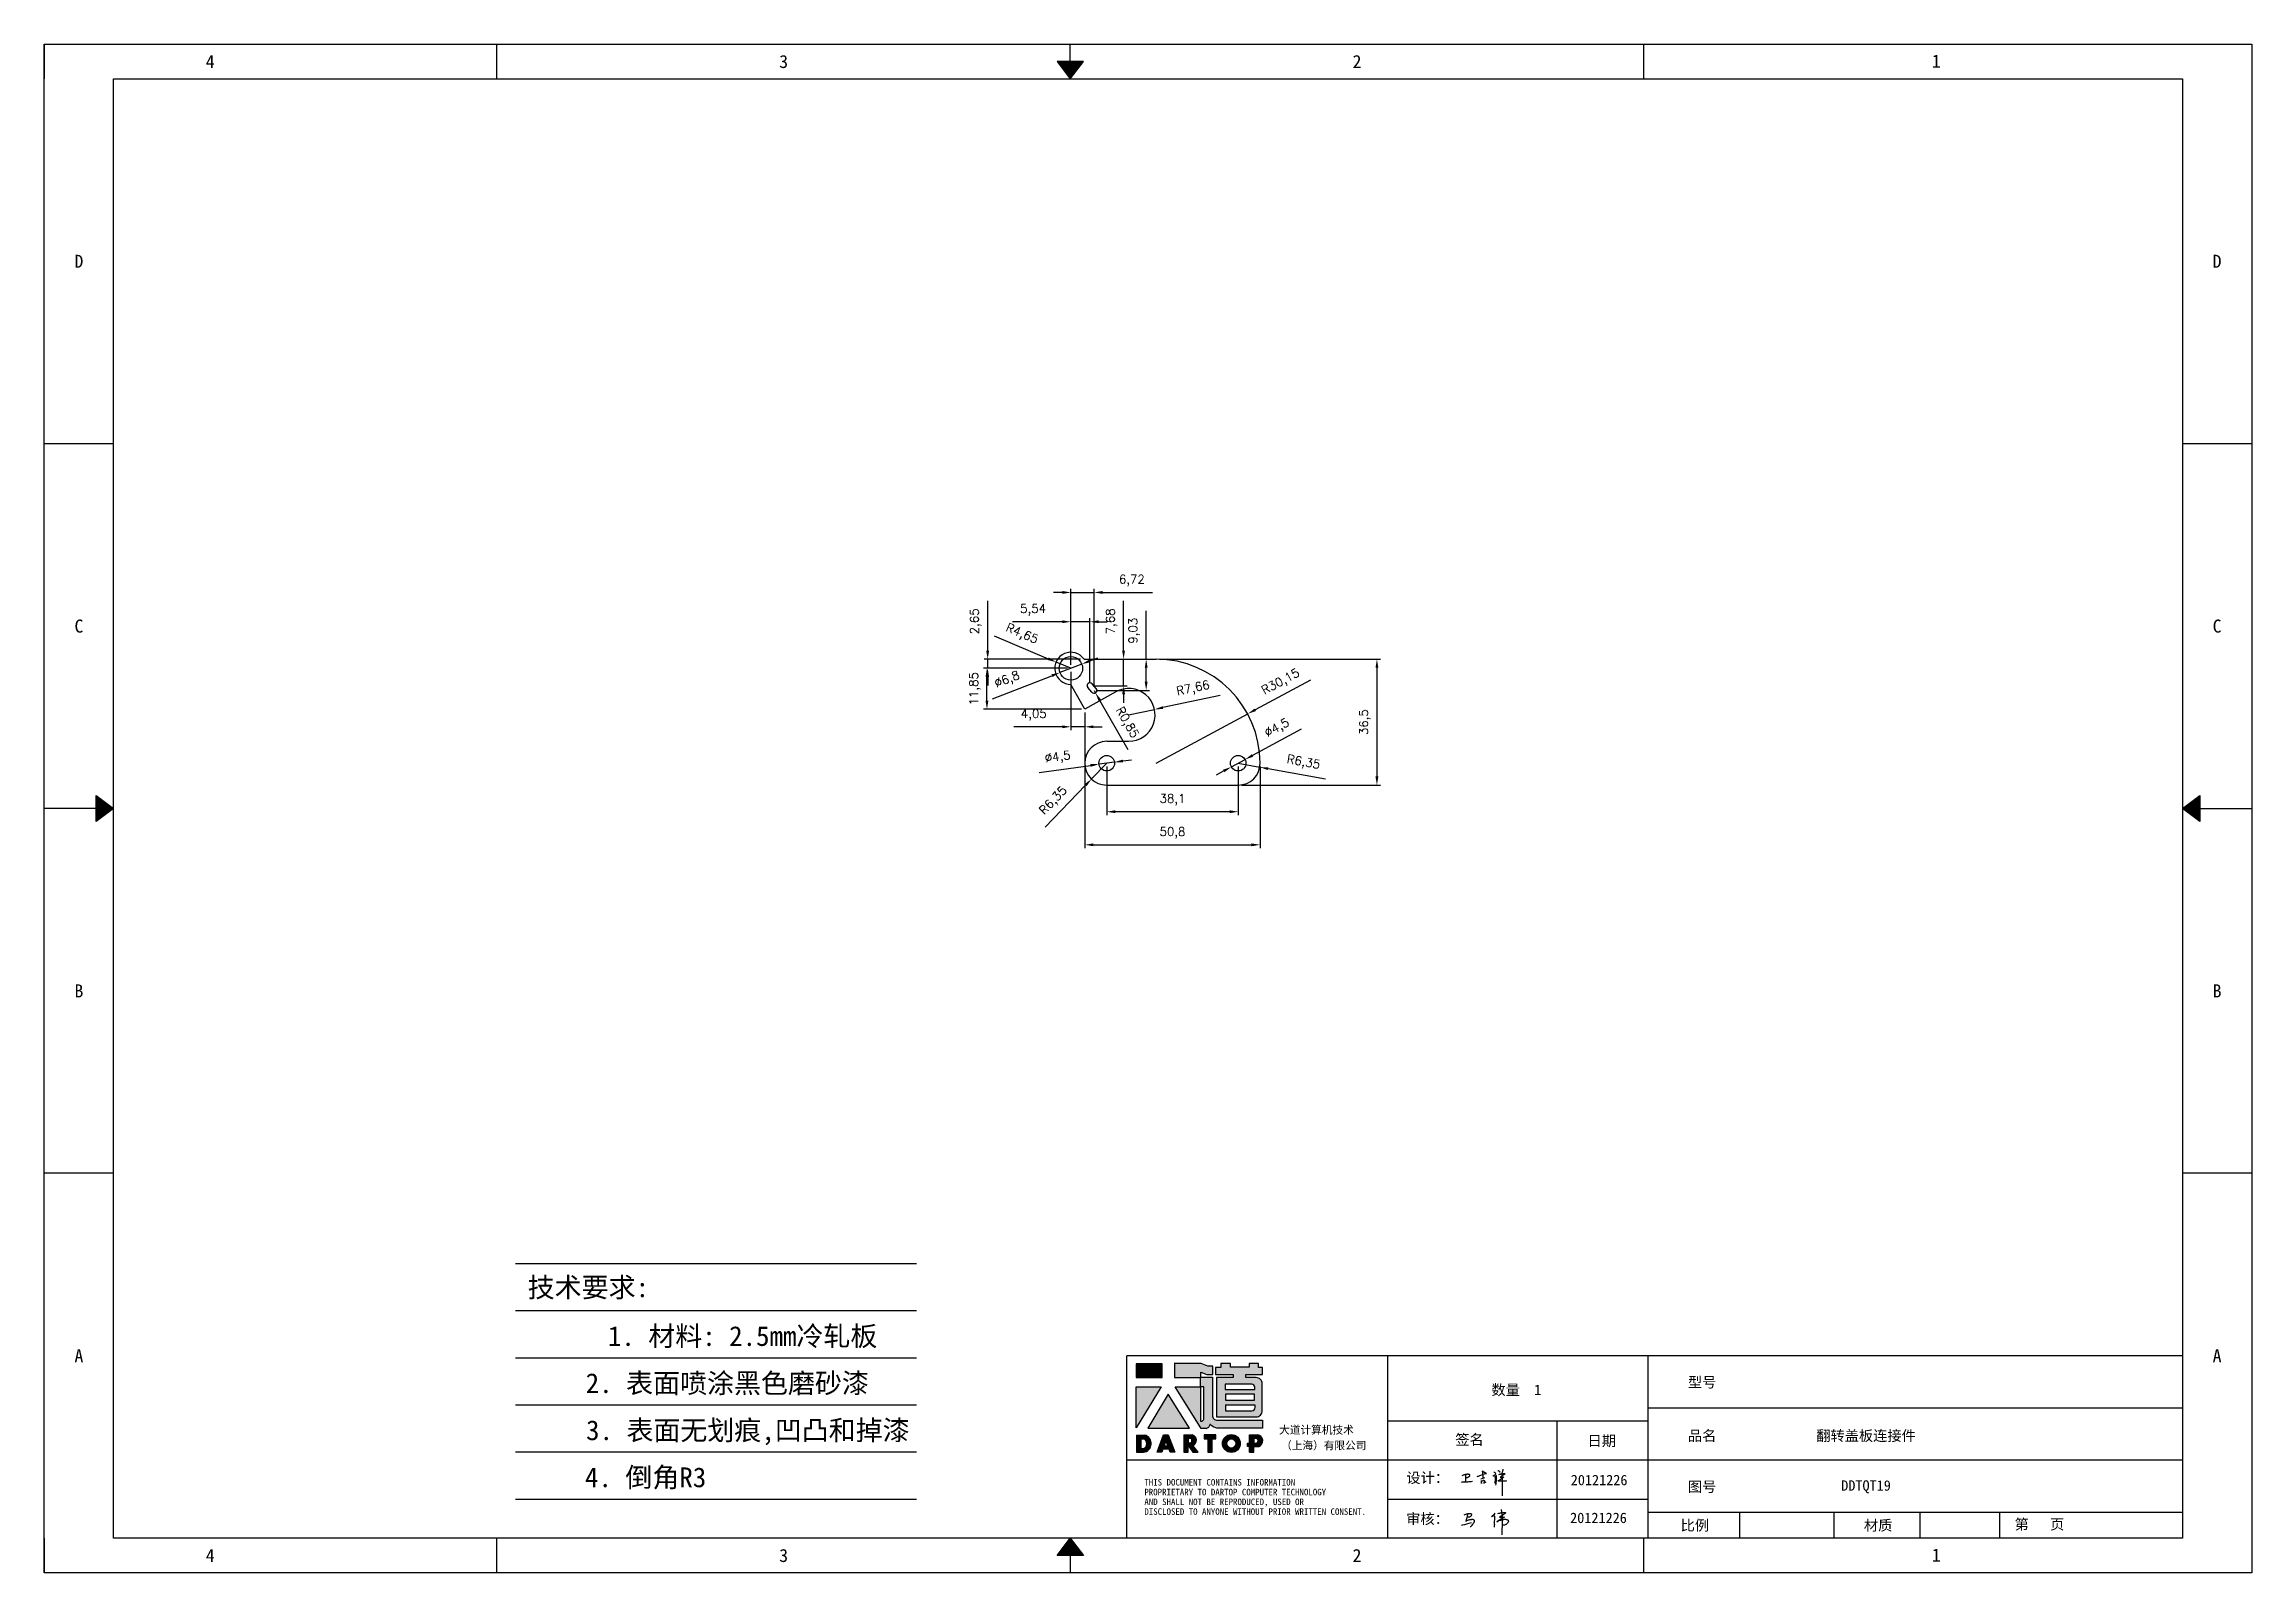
# Model space of a CAD drawing. Header units: millimetres. Extents: x 25928 to 50356, y -44172 to 20163.
# Drawn here: x 27154 to 27794, y -10842 to -10399 of the extents above; entities that cross this region are included whole.
import ezdxf
from ezdxf.enums import TextEntityAlignment as Align

# ---------------------------------------------------------------- set-up
doc = ezdxf.new("R2010")
doc.units = ezdxf.units.MM
doc.linetypes.add('DOT', pattern=[0.25, 0, -0.25])
doc.layers.add('4', color=7, linetype='Continuous')
doc.layers.add('print', color=30, linetype='Continuous')
doc.layers.add('dim', color=2, linetype='Continuous', lineweight=9)
doc.styles.add('Dartop', font='')
doc.styles.add('HZ', font='')
doc.styles.add('hzHT', font='simhei.ttf')
doc.styles.get("Standard").update_dxf_attribs({"font": 'txt', "bigfont": 'gbcbig.shx'})
doc.styles.get('Dartop').set_extended_font_data('FangSong_GB2312')
doc.styles.get('HZ').set_extended_font_data('SimSun')
doc.dimstyles.new('0.5small', dxfattribs={"dimtxt": 2.5, "dimasz": 2.5, "dimexe": 1, "dimexo": 1, "dimgap": 2, "dimtad": 1, "dimtxsty": 'Standard', "dimcen": 2.5, "dimadec": 0, "dimazin": 0, "dimtfac": 1, "dimtmove": 0, "dimatfit": 3, "dimfxl": 0, "dimarcsym": 0})

msp = doc.modelspace()

# ---------------------------------------------------------------- texts
at = {"color": 0}
for s, height, style, p in [('4', 3.777, 'Dartop', (27202.23, -10404.276)), ('3', 3.777, 'Dartop', (27368.418, -10404.276)), ('2', 3.777, 'Dartop', (27534.606, -10404.276)), ('1', 3.777, 'Dartop', (27702.516, -10404.157)), ('D', 3.777, 'Dartop', (27164.167, -10462.19)), ('D', 3.777, 'Dartop', (27783.888, -10462.19)), ('C', 3.777, 'Dartop', (27164.167, -10567.947)), ('C', 3.777, 'Dartop', (27783.888, -10567.947)), ('B', 3.777, 'Dartop', (27164.167, -10673.703)), ('B', 3.777, 'Dartop', (27783.888, -10673.703)), ('A', 3.777, 'Dartop', (27164.167, -10779.459)), ('A', 3.777, 'Dartop', (27783.888, -10779.459)), ('数量  1', 3.0216, 'hzHT', (27580.783, -10789.364)), ('型号', 3.0216, 'hzHT', (27634.636, -10787.145)), ('品名', 3.0216, 'hzHT', (27634.636, -10802.656)), ('翻转盖板连接件', 3.0216, 'hzHT', (27682.144, -10802.656)), ('签名', 3.0216, 'hzHT', (27567.21, -10803.763)), ('日期', 3.0216, 'hzHT', (27605.55, -10804.135)), ('20121226', 3.0216, 'hzHT', (27604.775, -10815.495)), ('图号', 3.0216, 'hzHT', (27634.636, -10817.426)), ('DDTQT19', 3.0216, 'hzHT', (27682.144, -10817.086)), ('20121226', 3.0216, 'hzHT', (27604.595, -10826.459)), ('第   页', 3.0216, 'hzHT', (27732.396, -10828.325)), ('比例', 3.0216, 'hzHT', (27632.529, -10828.639)), ('材质', 3.0216, 'hzHT', (27685.654, -10828.639)), ('4', 3.777, 'Dartop', (27202.23, -10837.373)), ('3', 3.777, 'Dartop', (27368.418, -10837.373)), ('2', 3.777, 'Dartop', (27534.606, -10837.373)), ('1', 3.777, 'Dartop', (27702.516, -10837.253))]:
    msp.add_text(s, height=height, dxfattribs=dict(at, style=style)).set_placement(p, align=Align.MIDDLE_CENTER)
at = {"style": 'HZ'}
for s, p in [('技术要求:', (27311.825, -10759.639)), ('     1. 材料: 2.5mm冷轧板', (27346.792, -10773.761)), ('    2. 表面喷涂黑色磨砂漆', (27344.292, -10787.411)), ('3. 表面无划痕,凹凸和掉漆', (27358.057, -10801.061)), ('4. 倒角R3           ', (27349.871, -10814.711))]:
    msp.add_text(s, height=5.733, dxfattribs=at).set_placement(p, align=Align.MIDDLE_CENTER)
at = {"color": 0, "style": 'hzHT'}
for s, height, p in [('设计：', 3.0216, (27548.905, -10816.352)), ('THIS DOCUMENT CONTAINS INFORMATION', 1.8885, (27472.977, -10817.097)), ('PROPRIETARY TO DARTOP COMPUTER TECHNOLOGY', 1.8885, (27472.977, -10819.929)), ('AND SHALL NOT BE REPRODUCED, USED OR', 1.8885, (27472.977, -10822.762)), ('DISCLOSED TO ANYONE WITHOUT PRIOR WRITTEN CONSENT.', 1.8885, (27472.977, -10825.595)), ('审核：', 3.0216, (27548.86, -10828.251))]:
    msp.add_text(s, height=height, dxfattribs=at).set_placement(p)
at = {"layer": '4', "color": 0, "style": 'hzHT'}
for s, p in [('大道计算机技术', (27512.037, -10802.097)), ('（上海）有限公司', (27512.607, -10806.613))]:
    msp.add_text(s, height=2.2662, dxfattribs=at).set_placement(p)

# ---------------------------------------------------------------- blocks, each defined once
blk = doc.blocks.new('*U401')
at = {"color": 254, "linetype": 'Continuous', "extrusion": (0, 0, -1)}
for points in [[(-17, 0.333), (-16.812, 0.25), (-17, 0.5)], [(-17, 0.333), (-17.188, 0.25), (-16.812, 0.25)], [(-17, 0.333), (-17, 0.5), (-17.188, 0.25)]]:
    blk.add_solid(points, dxfattribs=at)
blk = doc.blocks.new('*U402')
at = {"color": 254, "linetype": 'Continuous'}
for points in [[(17, 21.667), (17.188, 21.75), (16.812, 21.75)], [(17, 21.667), (16.812, 21.75), (17, 21.5)], [(17, 21.667), (17, 21.5), (17.188, 21.75)]]:
    blk.add_solid(points, dxfattribs=at)
blk = doc.blocks.new('*U399')
at = {"color": 254, "linetype": 'Continuous', "extrusion": (0, 0, -1)}
for points in [[(-0.833, 11), (-0.75, 10.812), (-0.75, 11.188)], [(-0.833, 11), (-0.75, 11.188), (-1, 11)], [(-0.833, 11), (-1, 11), (-0.75, 10.812)]]:
    blk.add_solid(points, dxfattribs=at)
blk = doc.blocks.new('dadao')
for p, q in [((48, 19.2), (44.9, 10.4)), ((44.9, 10.4), (51.2, 10.4)), ((51.2, 10.4), (48, 19.2))]:
    blk.add_line(p, q)
for points in [[(41.8, 121.6), (41.8, 143.7), (-0.4, 143.7), (-0.4, 121.6), (41.8, 121.6)], [(104.8, 122), (104.8, 130.3), (114.1, 126.3), (124.2, 126.3), (124.2, 139.6), (115.9, 139.6), (105.1, 143.9), (61.5, 143.9)], [(61.7, 144), (61.7, 121.3), (103.9, 121.3)], [(113.4, 38.7), (105.1, 38.7), (63, 106.5), (103.9, 106.5), (103.9, 120.9), (103.9, 121.3)], [(109.7, 53.6), (109.7, 106.2), (104.3, 106.2), (104.3, 50.4), (106.6, 50.4)], [(144.6, 94.4), (144.6, 84.8), (192, 84.8), (192, 94.1), (144.9, 94.1)], [(120.2, 45), (119.5, 45), (119.5, 44.6)], [(0, 28), (0, 0), (11.8, 0)], [(0.1, 28), (14, 28)], [(7.1, 21.8), (7.1, 6.1), (12, 6.1)], [(7.1, 21.8), (11.4, 21.8)], [(76.8, 28.2), (76.8, 0), (84.1, 0), (84.1, 11.1), (91.6, -0.1), (100.3, -0.1), (91.7, 11.1)], [(76.8, 28.2), (90.6, 28.2)], [(84, 22.7), (84, 15.3), (87.2, 15.3)], [(84, 22.7), (87.3, 22.7)], [(183.7, 0), (183.7, 9.6), (180.6, 9.6), (180.6, 14.9), (183.8, 14.9), (183.8, 28.1), (196.1, 28.1), (196.5, 28.1)], [(183.7, 0), (190.9, 0), (190.9, 9.6), (198.8, 9.6)], [(194.9, 22.3), (190.8, 22.3), (190.8, 15), (194.4, 15)]]:
    blk.add_lwpolyline(points)
blk.add_lwpolyline([(137.1, 144.2), (137.1, 137.9), (128.3, 137.9), (128.3, 126.5), (157.3, 126.5), (157.3, 121.5), (130.3, 121.5), (130.3, 57.5), (194.4, 57.5, 0.414214), (204.4, 67.5), (204.4, 111.3, 0.414214), (194.4, 121.3), (177.5, 121.3), (177.5, 126.3), (204.7, 126.3), (204.7, 137.7), (198.2, 137.7), (198.2, 143.9), (183.3, 143.9), (183.3, 138), (153, 138), (153, 144.2), (137.1, 144.2)], format="xyb", close=True)
for points in [[(104.8, 122), (123.4, 122), (123.4, 60, 0.414214), (131.4, 52), (204.8, 52), (204.8, 39.1), (131.7, 39.1)], [(144.3, 110.8), (144.3, 101.8), (192.3, 101.8), (192.3, 105.5, 0.414214), (187.3, 110.5), (144.3, 110.5)], [(144.6, 77), (144.6, 67.5), (187.6, 67.5, 0.414214), (192.6, 72.5), (192.6, 76.4), (144.6, 76.4)]]:
    blk.add_lwpolyline(points, format="xyb")
for points in [[(-0.3, 106.2), (40.4, 106.2), (-0.3, 39.7), (-0.3, 106.2)], [(51.7, 94.1), (18.4, 39.3), (86.2, 39.3)], [(43.8, 28.2), (51.8, 28.2), (62.6, -0.1), (55, -0.1), (53.2, 5), (42.9, 5), (41.1, 0), (33.6, 0)], [(110, 28.1), (110, 21.9), (116, 21.9), (116, -0.1), (123.2, -0.1), (123.2, 22), (129.2, 22), (129.2, 28.1), (110, 28.1)]]:
    blk.add_lwpolyline(points, close=True)
for radius in [14.5, 7.44]:
    blk.add_circle((154.2, 14.2), radius)
for centre, radius, start, end in [((99.2, 60.7), 12.6, 305.6399, 325.969), ((111.6, 46.7), 8.19, 282.9811, 347.6627), ((136, 61.7), 22.9, 226.7358, 259.3209), ((8.5, 13.9), 8.49, 294.2143, 69.7177), ((9.6, 14.2), 14.4, 278.6604, 72.3203), ((86.4, 19), 3.8, 282.527, 76.7196), ((88.6, 19.4), 8.95, 290.6073, 77.2124), ((193.7, 18.7), 3.8, 280.9891, 72.5513), ((195.7, 18.6), 9.51, 288.8959, 85.2442)]:
    blk.add_arc(centre, radius, start, end)
blk = doc.blocks.new('h')
for p, q in [((20768.1, -2360.9), (20773, -2359.1)), ((20769.5, -2366.9), (20769.8, -2370.6)), ((20769.8, -2370.6), (20770.9, -2378)), ((20770.9, -2378), (20771.5, -2370.6)), ((20772.4, -2369.3), (20774.9, -2367.8)), ((20773, -2359.1), (20784.1, -2355.2)), ((20773.3, -2331.8), (20775.3, -2338.7)), ((20789.1, -2340.9), (20773.5, -2331.9)), ((20775.3, -2338.7), (20775.6, -2351.2)), ((20775.6, -2351.2), (20775.5, -2357.3)), ((20782.2, -2369.2), (20780, -2377.1)), ((20780, -2377.1), (20788.3, -2371.3)), ((20780.1, -2366.4), (20780.8, -2366.4)), ((20781.9, -2367.4), (20782.2, -2369.2)), ((20845.7, -2343.5), (20848.4, -2353)), ((20848.9, -2370.3), (20847.9, -2424)), ((20848.4, -2353), (20848.9, -2370.3))]:
    blk.add_line(p, q)
for points in [[(20696.6, -2372.4, 0.002073), (20710.6, -2371.9, 0.016137), (20719.6, -2371.3, 0.008314), (20736.9, -2369.3)], [(20699.1, -2348.2, -0.029745), (20704.6, -2345.4, -0.046842), (20708.4, -2344.2, -0.00919), (20714.3, -2343, -0.018517), (20717.2, -2342.5, -0.037841), (20720.3, -2342.4, -0.039541), (20723.2, -2342.8, -0.149785), (20726, -2344.3, -0.204935), (20726.9, -2346.6, -0.074872), (20726.5, -2348.3, -0.061615), (20725.6, -2350.3, -0.034204), (20723.8, -2352.6, -0.045776), (20722.3, -2354.1, -0.054985), (20720.4, -2355.3, -0.036348), (20717.3, -2356.5, -0.067752), (20715.7, -2356.8, -0.043553), (20713.2, -2356.7)], [(20755, -2351.9, -0.024077), (20759.9, -2350.1, -0.013147), (20768.7, -2346.5, -0.00522), (20775.4, -2344.1, -0.018517), (20777.3, -2343.4, -0.008274), (20786.3, -2341, -0.039541), (20788.3, -2340.8, -0.079216), (20789.4, -2341, -0.204935)], [(20813.5, -2350.1, 0.007348), (20815.9, -2348.7, 0.008421), (20818, -2347.3, 0.009459), (20819.7, -2346.2, -0.016325), (20820.7, -2345.5, -0.173771), (20821.8, -2345.3, -0.085159), (20823.9, -2346, -0.125883), (20826, -2347.9, -0.160659), (20826.6, -2350.1, -0.010447), (20826.5, -2352.3, -0.008247), (20826.2, -2355.1, -0.002698), (20825.3, -2374, 0.001562), (20823.9, -2383.7, 0.016137)], [(20816.8, -2335, -0.053561), (20819.6, -2336.1, -0.075272), (20821.3, -2337.3, -0.005295), (20822.5, -2338.5, -0.009337), (20823.1, -2339.1, -0.026146), (20823.7, -2339.8, -0.016644), (20824.5, -2340.9)], [(20832.1, -2329.2, -0.053561), (20834.9, -2330.3, -0.075272), (20836.7, -2331.5, -0.005295), (20837.8, -2332.6, -0.009337), (20838.5, -2333.3, -0.026146), (20839, -2334, -0.016644), (20839.8, -2335.1)], [(20836, -2343.7, -0.02797), (20842.1, -2342.6, -0.048868), (20845.6, -2342.2, -0.00919), (20851.1, -2341.4, -0.018517), (20853.9, -2341.1, -0.037841), (20856.7, -2341.2, -0.039541), (20859.4, -2341.6, -0.018282), (20840.6, -2354.7, -0.000937)], [(20847.6, -2340.2, 0.021784), (20849.6, -2335.9, 0.028296), (20850.8, -2332.4, 0.008136), (20851.9, -2328.2, 0.028913), (20852.2, -2327, 0.08193), (20852.1, -2325.9, 0.075058), (20851.7, -2324.7, 0.275043)]]:
    blk.add_lwpolyline(points, format="xyb")
for points in [[(20711.3, -2343.5), (20711.3, -2343.5), (20711.5, -2355.8), (20710.7, -2368), (20710.6, -2371.9)], [(20821.5, -2350.6), (20822.4, -2359.2), (20822.2, -2364.9), (20821.7, -2369), (20821.3, -2376.3), (20823.6, -2368.5), (20827.2, -2366.3), (20829.5, -2366.3)], [(20840.6, -2354.7), (20850, -2354.7), (20855, -2354.3), (20845.9, -2361.1), (20840.5, -2364), (20833, -2367.5), (20863.2, -2367.4), (20865.9, -2367.3)]]:
    blk.add_lwpolyline(points)
for centre, radius, start, end in [((20773.7, -2371.2), 2.3, 121.9907, 163.60158), ((20787.5, -2406), 40.3, 100.61827, 108.24823), ((20780.8, -2367.6), 1.15, 9.4675, 90)]:
    blk.add_arc(centre, radius, start, end)
blk = doc.blocks.new('*U400')
at = {"color": 254, "linetype": 'Continuous', "extrusion": (0, 0, -1)}
for points in [[(-33.167, 11), (-33, 11), (-33.25, 11.188)], [(-33.167, 11), (-33.25, 11.188), (-33.25, 10.812)], [(-33.167, 11), (-33.25, 10.812), (-33, 11)]]:
    blk.add_solid(points, dxfattribs=at)
blk = doc.blocks.new('*D489')
at = {"layer": 'Defpoints', "color": 0}
for p in [(27476.37, -10577.54), (27500.17, -10614.04), (27540.38, -10614.04)]:
    blk.add_point(p, dxfattribs=at)
at = {"layer": 'dim', "color": 0, "lineweight": -2}
for p, q in [((27477.37, -10577.54), (27541.38, -10577.54)), ((27540.38, -10580.04), (27540.38, -10611.54)), ((27501.17, -10614.04), (27541.38, -10614.04))]:
    blk.add_line(p, q, dxfattribs=at)
at = {"layer": 'dim', "color": 0}
for points in [[(27539.96, -10580.04), (27540.79, -10580.04), (27540.38, -10577.54)], [(27539.96, -10611.54), (27540.79, -10611.54), (27540.38, -10614.04)]]:
    blk.add_solid(points, dxfattribs=at)
at = {"layer": 'dim', "color": 0, "insert": (27536.92, -10595.79), "char_height": 2.5, "attachment_point": 5, "rotation": 90}
blk.add_mtext('36,5', dxfattribs=at)
blk = doc.blocks.new('*D490')
at = {"layer": 'Defpoints', "color": 0}
for p in [(27462.07, -10607.69), (27500.17, -10607.69), (27462.07, -10621.76)]:
    blk.add_point(p, dxfattribs=at)
at = {"layer": 'dim', "color": 0, "lineweight": -2}
for p, q in [((27462.07, -10608.69), (27462.07, -10622.76)), ((27500.17, -10608.69), (27500.17, -10622.76)), ((27497.67, -10621.76), (27464.57, -10621.76))]:
    blk.add_line(p, q, dxfattribs=at)
at = {"layer": 'dim', "color": 0}
for points in [[(27464.57, -10621.34), (27464.57, -10622.18), (27462.07, -10621.76)], [(27497.67, -10621.34), (27497.67, -10622.18), (27500.17, -10621.76)]]:
    blk.add_solid(points, dxfattribs=at)
at = {"layer": 'dim', "color": 0, "insert": (27481.12, -10618.3), "char_height": 2.5, "attachment_point": 5}
blk.add_mtext('38,1', dxfattribs=at)
blk = doc.blocks.new('*D419')
at = {"layer": 'Defpoints', "color": 0}
for p in [(27502.92, -10593.4), (27476.37, -10607.69)]:
    blk.add_point(p, dxfattribs=at)
at = {"layer": 'dim', "color": 0, "lineweight": -2}
for p, q in [((27521.12, -10583.61), (27505.12, -10592.22)), ((27476.37, -10607.69), (27502.92, -10593.4))]:
    blk.add_line(p, q, dxfattribs=at)
at = {"layer": 'dim', "color": 0}
blk.add_solid([(27504.92, -10591.85), (27505.32, -10592.58), (27502.92, -10593.4)], dxfattribs=at)
at = {"layer": 'dim', "color": 0, "insert": (27512.58, -10584.28), "char_height": 2.5, "attachment_point": 5, "rotation": 28.28426}
blk.add_mtext('R30,15', dxfattribs=at)
blk = doc.blocks.new('*D420')
at = {"layer": 'Defpoints', "color": 0}
for p in [(27500.17, -10607.69), (27506.41, -10608.83)]:
    blk.add_point(p, dxfattribs=at)
at = {"layer": 'dim', "color": 0, "lineweight": -2}
for p, q in [((27500.17, -10607.69), (27506.41, -10608.83)), ((27525.51, -10612.32), (27508.87, -10609.28))]:
    blk.add_line(p, q, dxfattribs=at)
at = {"layer": 'dim', "color": 0}
blk.add_solid([(27508.95, -10608.87), (27508.8, -10609.69), (27506.41, -10608.83)], dxfattribs=at)
at = {"layer": 'dim', "color": 0, "insert": (27519.04, -10607.62), "char_height": 2.5, "attachment_point": 5, "rotation": 349.65535}
blk.add_mtext('R6,35', dxfattribs=at)
blk = doc.blocks.new('*D491')
at = {"layer": 'Defpoints', "color": 0}
for p in [(27498.19, -10608.76), (27502.15, -10606.62)]:
    blk.add_point(p, dxfattribs=at)
at = {"layer": 'dim', "color": 0, "lineweight": -2}
for p, q in [((27518.4, -10597.85), (27504.35, -10605.43)), ((27498.19, -10608.76), (27502.15, -10606.62)), ((27495.99, -10609.94), (27493.79, -10611.13))]:
    blk.add_line(p, q, dxfattribs=at)
at = {"layer": 'dim', "color": 0}
for points in [[(27495.79, -10609.58), (27496.18, -10610.31), (27498.19, -10608.76)], [(27504.15, -10605.07), (27504.54, -10605.8), (27502.15, -10606.62)]]:
    blk.add_solid(points, dxfattribs=at)
at = {"layer": 'dim', "color": 0, "insert": (27511.52, -10597.63), "char_height": 2.5, "attachment_point": 5, "rotation": 28.35526}
blk.add_mtext('∅4,5', dxfattribs=at)
blk = doc.blocks.new('*D492')
at = {"layer": 'Defpoints', "color": 0}
for p in [(27459.84, -10607.99), (27464.3, -10607.39)]:
    blk.add_point(p, dxfattribs=at)
at = {"layer": 'dim', "color": 0, "lineweight": -2}
for p, q in [((27442.45, -10610.35), (27457.36, -10608.33)), ((27464.3, -10607.39), (27459.84, -10607.99)), ((27466.77, -10607.05), (27469.25, -10606.72))]:
    blk.add_line(p, q, dxfattribs=at)
at = {"layer": 'dim', "color": 0}
for points in [[(27457.3, -10607.91), (27457.42, -10608.74), (27459.84, -10607.99)], [(27466.72, -10606.64), (27466.83, -10607.46), (27464.3, -10607.39)]]:
    blk.add_solid(points, dxfattribs=at)
at = {"layer": 'dim', "color": 0, "insert": (27447.89, -10606.12), "char_height": 2.5, "attachment_point": 5, "rotation": 7.71469}
blk.add_mtext('∅4,5', dxfattribs=at)
blk = doc.blocks.new('*D421')
at = {"layer": 'Defpoints', "color": 0}
for p in [(27462.07, -10607.69), (27457.67, -10612.27)]:
    blk.add_point(p, dxfattribs=at)
at = {"layer": 'dim', "color": 0, "lineweight": -2}
for p, q in [((27462.07, -10607.69), (27457.67, -10612.27)), ((27444.22, -10626.28), (27455.94, -10614.07))]:
    blk.add_line(p, q, dxfattribs=at)
at = {"layer": 'dim', "color": 0}
blk.add_solid([(27455.64, -10613.78), (27456.24, -10614.36), (27457.67, -10612.27)], dxfattribs=at)
at = {"layer": 'dim', "color": 0, "insert": (27446.72, -10618.68), "char_height": 2.5, "attachment_point": 5, "rotation": 46.16551}
blk.add_mtext('R6,35', dxfattribs=at)
blk = doc.blocks.new('*D422')
at = {"layer": 'Defpoints', "color": 0}
for p in [(27468.42, -10593.68), (27475.91, -10592.09)]:
    blk.add_point(p, dxfattribs=at)
at = {"layer": 'dim', "color": 0, "lineweight": -2}
for p, q in [((27494.9, -10588.06), (27478.35, -10591.57)), ((27468.42, -10593.68), (27475.91, -10592.09))]:
    blk.add_line(p, q, dxfattribs=at)
at = {"layer": 'dim', "color": 0}
blk.add_solid([(27478.27, -10591.17), (27478.44, -10591.98), (27475.91, -10592.09)], dxfattribs=at)
at = {"layer": 'dim', "color": 0, "insert": (27487.13, -10586.18), "char_height": 2.5, "attachment_point": 5, "rotation": 11.97641}
blk.add_mtext('R7,66', dxfattribs=at)
blk = doc.blocks.new('*D423')
at = {"layer": 'Defpoints', "color": 0}
for p in [(27447.39, -10578.37), (27451.67, -10580.19)]:
    blk.add_point(p, dxfattribs=at)
at = {"layer": 'dim', "color": 0, "lineweight": -2}
for p, q in [((27429.43, -10570.74), (27445.09, -10577.39)), ((27451.67, -10580.19), (27447.39, -10578.37))]:
    blk.add_line(p, q, dxfattribs=at)
at = {"layer": 'dim', "color": 0}
blk.add_solid([(27445.25, -10577.01), (27444.92, -10577.78), (27447.39, -10578.37)], dxfattribs=at)
at = {"layer": 'dim', "color": 0, "insert": (27437.42, -10570.38), "char_height": 2.5, "attachment_point": 5, "rotation": 336.97782}
blk.add_mtext('R4,65', dxfattribs=at)
blk = doc.blocks.new('*D493')
at = {"layer": 'Defpoints', "color": 0}
for p in [(27448.5, -10581.42), (27454.84, -10578.96)]:
    blk.add_point(p, dxfattribs=at)
at = {"layer": 'dim', "color": 0, "lineweight": -2}
for p, q in [((27428.97, -10589.01), (27446.17, -10582.33)), ((27454.84, -10578.96), (27448.5, -10581.42)), ((27457.17, -10578.05), (27459.5, -10577.15))]:
    blk.add_line(p, q, dxfattribs=at)
at = {"layer": 'dim', "color": 0}
for points in [[(27446.02, -10581.94), (27446.32, -10582.71), (27448.5, -10581.42)], [(27457.02, -10577.66), (27457.32, -10578.44), (27454.84, -10578.96)]]:
    blk.add_solid(points, dxfattribs=at)
at = {"layer": 'dim', "color": 0, "insert": (27433.27, -10583.63), "char_height": 2.5, "attachment_point": 5, "rotation": 21.24192}
blk.add_mtext('∅6,8', dxfattribs=at)
blk = doc.blocks.new('*D494')
at = {"layer": 'Defpoints', "color": 0}
for p in [(27455.72, -10592.04), (27506.52, -10607.69), (27506.52, -10631.35)]:
    blk.add_point(p, dxfattribs=at)
at = {"layer": 'dim', "color": 0, "lineweight": -2}
for p, q in [((27455.72, -10593.04), (27455.72, -10632.35)), ((27506.52, -10608.69), (27506.52, -10632.35)), ((27458.22, -10631.35), (27504.02, -10631.35))]:
    blk.add_line(p, q, dxfattribs=at)
at = {"layer": 'dim', "color": 0}
for points in [[(27458.22, -10630.94), (27458.22, -10631.77), (27455.72, -10631.35)], [(27504.02, -10630.94), (27504.02, -10631.77), (27506.52, -10631.35)]]:
    blk.add_solid(points, dxfattribs=at)
at = {"layer": 'dim', "color": 0, "insert": (27481.12, -10627.9), "char_height": 2.5, "attachment_point": 5}
blk.add_mtext('50,8', dxfattribs=at)
blk = doc.blocks.new('*D495')
at = {"layer": 'Defpoints', "color": 0}
for p in [(27451.67, -10580.19), (27455.72, -10592.04), (27451.67, -10597.15)]:
    blk.add_point(p, dxfattribs=at)
at = {"layer": 'dim', "color": 0, "lineweight": -2}
for p, q in [((27451.67, -10581.19), (27451.67, -10598.15)), ((27455.72, -10593.04), (27455.72, -10598.15)), ((27449.17, -10597.15), (27435.17, -10597.15)), ((27455.72, -10597.15), (27451.67, -10597.15)), ((27458.22, -10597.15), (27460.72, -10597.15))]:
    blk.add_line(p, q, dxfattribs=at)
at = {"layer": 'dim', "color": 0}
for points in [[(27449.17, -10596.73), (27449.17, -10597.56), (27451.67, -10597.15)], [(27458.22, -10596.73), (27458.22, -10597.56), (27455.72, -10597.15)]]:
    blk.add_solid(points, dxfattribs=at)
at = {"layer": 'dim', "color": 0, "insert": (27440.92, -10593.69), "char_height": 2.5, "attachment_point": 5}
blk.add_mtext('4,05', dxfattribs=at)
blk = doc.blocks.new('*D496')
at = {"layer": 'Defpoints', "color": 0}
for p in [(27427.35, -10580.19), (27451.67, -10580.19), (27455.72, -10592.04)]:
    blk.add_point(p, dxfattribs=at)
at = {"layer": 'dim', "color": 0, "lineweight": -2}
for p, q in [((27450.67, -10580.19), (27426.35, -10580.19)), ((27427.35, -10589.54), (27427.35, -10582.69)), ((27454.72, -10592.04), (27426.35, -10592.04))]:
    blk.add_line(p, q, dxfattribs=at)
at = {"layer": 'dim', "color": 0}
for points in [[(27426.93, -10582.69), (27427.77, -10582.69), (27427.35, -10580.19)], [(27426.93, -10589.54), (27427.77, -10589.54), (27427.35, -10592.04)]]:
    blk.add_solid(points, dxfattribs=at)
at = {"layer": 'dim', "color": 0, "insert": (27423.89, -10586.11), "char_height": 2.5, "attachment_point": 5, "rotation": 90}
blk.add_mtext('11,85', dxfattribs=at)
blk = doc.blocks.new('*D497')
at = {"layer": 'Defpoints', "color": 0}
for p in [(27427.56, -10577.54), (27451.67, -10580.19), (27455.49, -10577.54)]:
    blk.add_point(p, dxfattribs=at)
at = {"layer": 'dim', "color": 0, "lineweight": -2}
for p, q in [((27427.56, -10575.04), (27427.56, -10560.62)), ((27454.49, -10577.54), (27426.56, -10577.54)), ((27450.67, -10580.19), (27426.56, -10580.19)), ((27427.56, -10580.19), (27427.56, -10577.54)), ((27427.56, -10582.69), (27427.56, -10585.19))]:
    blk.add_line(p, q, dxfattribs=at)
at = {"layer": 'dim', "color": 0}
for points in [[(27427.14, -10575.04), (27427.98, -10575.04), (27427.56, -10577.54)], [(27427.14, -10582.69), (27427.98, -10582.69), (27427.56, -10580.19)]]:
    blk.add_solid(points, dxfattribs=at)
at = {"layer": 'dim', "color": 0, "insert": (27424.1, -10566.58), "char_height": 2.5, "attachment_point": 5, "rotation": 90}
blk.add_mtext('2,65', dxfattribs=at)
blk = doc.blocks.new('*D498')
at = {"layer": 'Defpoints', "color": 0}
for p in [(27451.67, -10558.19), (27451.67, -10580.19), (27458.39, -10586.57)]:
    blk.add_point(p, dxfattribs=at)
at = {"layer": 'dim', "color": 0, "lineweight": -2}
for p, q in [((27451.67, -10579.19), (27451.67, -10557.19)), ((27458.39, -10585.57), (27458.39, -10557.19)), ((27449.17, -10558.19), (27446.67, -10558.19)), ((27451.67, -10558.19), (27458.39, -10558.19)), ((27460.89, -10558.19), (27475.31, -10558.19))]:
    blk.add_line(p, q, dxfattribs=at)
at = {"layer": 'dim', "color": 0}
for points in [[(27449.17, -10557.77), (27449.17, -10558.61), (27451.67, -10558.19)], [(27460.89, -10557.77), (27460.89, -10558.61), (27458.39, -10558.19)]]:
    blk.add_solid(points, dxfattribs=at)
at = {"layer": 'dim', "color": 0, "insert": (27469.35, -10554.73), "char_height": 2.5, "attachment_point": 5}
blk.add_mtext('6,72', dxfattribs=at)
blk = doc.blocks.new('*D499')
at = {"layer": 'Defpoints', "color": 0}
for p in [(27451.67, -10566.69), (27451.67, -10580.19), (27457.21, -10585.22)]:
    blk.add_point(p, dxfattribs=at)
at = {"layer": 'dim', "color": 0, "lineweight": -2}
for p, q in [((27449.17, -10566.69), (27434.75, -10566.69)), ((27451.67, -10579.19), (27451.67, -10565.69)), ((27457.21, -10566.69), (27451.67, -10566.69)), ((27457.21, -10584.22), (27457.21, -10565.69)), ((27459.71, -10566.69), (27462.21, -10566.69))]:
    blk.add_line(p, q, dxfattribs=at)
at = {"layer": 'dim', "color": 0}
for points in [[(27449.17, -10566.27), (27449.17, -10567.1), (27451.67, -10566.69)], [(27459.71, -10566.27), (27459.71, -10567.1), (27457.21, -10566.69)]]:
    blk.add_solid(points, dxfattribs=at)
at = {"layer": 'dim', "color": 0, "insert": (27440.71, -10563.23), "char_height": 2.5, "attachment_point": 5}
blk.add_mtext('5,54', dxfattribs=at)
blk = doc.blocks.new('*D500')
at = {"layer": 'Defpoints', "color": 0}
for p in [(27458.48, -10577.54), (27466.95, -10577.54), (27457.21, -10585.22)]:
    blk.add_point(p, dxfattribs=at)
at = {"layer": 'dim', "color": 0, "lineweight": -2}
for p, q in [((27466.95, -10575.04), (27466.95, -10560.62)), ((27459.48, -10577.54), (27467.95, -10577.54)), ((27466.95, -10585.22), (27466.95, -10577.54)), ((27458.21, -10585.22), (27467.95, -10585.22)), ((27466.95, -10587.72), (27466.95, -10590.22))]:
    blk.add_line(p, q, dxfattribs=at)
at = {"layer": 'dim', "color": 0}
for points in [[(27466.54, -10575.04), (27467.37, -10575.04), (27466.95, -10577.54)], [(27466.54, -10587.72), (27467.37, -10587.72), (27466.95, -10585.22)]]:
    blk.add_solid(points, dxfattribs=at)
at = {"layer": 'dim', "color": 0, "insert": (27463.5, -10566.58), "char_height": 2.5, "attachment_point": 5, "rotation": 90}
blk.add_mtext('7,68', dxfattribs=at)
blk = doc.blocks.new('*D501')
at = {"layer": 'Defpoints', "color": 0}
for p in [(27466.95, -10577.54), (27473.5, -10577.54), (27458.39, -10586.57)]:
    blk.add_point(p, dxfattribs=at)
at = {"layer": 'dim', "color": 0, "lineweight": -2}
for p, q in [((27473.5, -10577.54), (27473.5, -10563.54)), ((27467.95, -10577.54), (27474.5, -10577.54)), ((27473.5, -10584.07), (27473.5, -10580.04)), ((27459.39, -10586.57), (27474.5, -10586.57))]:
    blk.add_line(p, q, dxfattribs=at)
at = {"layer": 'dim', "color": 0}
for points in [[(27473.08, -10580.04), (27473.92, -10580.04), (27473.5, -10577.54)], [(27473.08, -10584.07), (27473.92, -10584.07), (27473.5, -10586.57)]]:
    blk.add_solid(points, dxfattribs=at)
at = {"layer": 'dim', "color": 0, "insert": (27470.04, -10569.29), "char_height": 2.5, "attachment_point": 5, "rotation": 90}
blk.add_mtext('9,03', dxfattribs=at)
blk = doc.blocks.new('*D424')
at = {"layer": 'Defpoints', "color": 0}
for p in [(27458.39, -10586.57), (27458.82, -10587.31)]:
    blk.add_point(p, dxfattribs=at)
at = {"layer": 'dim', "color": 0, "lineweight": -2}
for p, q in [((27458.39, -10586.57), (27458.82, -10587.31)), ((27468.29, -10603.78), (27460.06, -10589.48))]:
    blk.add_line(p, q, dxfattribs=at)
at = {"layer": 'dim', "color": 0}
blk.add_solid([(27460.42, -10589.27), (27459.7, -10589.68), (27458.82, -10587.31)], dxfattribs=at)
at = {"layer": 'dim', "color": 0, "insert": (27467.8, -10595.99), "char_height": 2.5, "attachment_point": 5, "rotation": 299.91173}
blk.add_mtext('R0,85', dxfattribs=at)

# ---------------------------------------------------------------- dimensions: what is measured, and where the dimension line sits
at = {"layer": 'dim'}
for base, p1, picture, middle in [((27451.667, -10558.191), (27458.391, -10586.572), '*D498', (27469.35, -10558.191)), ((27451.667, -10566.687), (27457.205, -10585.219), '*D499', (27440.709, -10566.687))]:
    dim = msp.add_linear_dim(base=base, p1=p1, p2=(27451.667, -10580.189), dimstyle='0.5small', override={"dimpost": '\\X'}, dxfattribs=at)
    dim.commit()
    dim.dimension.update_dxf_attribs({"geometry": picture, "text_midpoint": middle, "dimtype": 160})
for base, p1, p2, picture, middle in [((27427.559, -10577.539), (27451.667, -10580.189), (27455.488, -10577.539), '*D497', (27424.101, -10566.58)), ((27466.955, -10577.539), (27457.205, -10585.219), (27458.484, -10577.539), '*D500', (27463.496, -10566.58)), ((27473.501, -10577.539), (27458.391, -10586.572), (27466.955, -10577.539), '*D501', (27470.042, -10569.289)), ((27540.377, -10614.039), (27476.367, -10577.539), (27500.167, -10614.039), '*D489', (27536.918, -10595.789))]:
    dim = msp.add_linear_dim(base=base, p1=p1, p2=p2, angle=90, dimstyle='0.5small', override={"dimpost": '\\X'}, dxfattribs=at)
    dim.commit()
    dim.dimension.update_dxf_attribs({"geometry": picture, "text_midpoint": middle})
dim = msp.add_radius_dim(center=(27451.667, -10580.189), mpoint=(27447.387, -10578.37), dimstyle='0.5small', override={"dimpost": '\\X'}, dxfattribs=at)
dim.commit()
dim.dimension.update_dxf_attribs({"geometry": '*D423', "text_midpoint": (27436.066, -10573.559), "dimtype": 164})
dim = msp.add_linear_dim(base=(27427.351, -10580.189), p1=(27455.717, -10592.039), p2=(27451.667, -10580.189), angle=90, dimstyle='0.5small', override={"dimpost": '\\X'}, dxfattribs=at)
dim.commit()
dim.dimension.update_dxf_attribs({"geometry": '*D496', "text_midpoint": (27427.351, -10586.114), "dimtype": 160})
for p1, p2, picture, middle in [((27454.836, -10578.957), (27448.498, -10581.421), '*D493', (27434.528, -10586.851)), ((27498.187, -10608.757), (27502.147, -10606.62), '*D491', (27513.16, -10600.676)), ((27464.297, -10607.387), (27459.837, -10607.991), '*D492', (27448.359, -10609.546))]:
    dim = msp.add_diameter_dim_2p(p1=p1, p2=p2, dimstyle='0.5small', override={"dimpost": '\\X'}, dxfattribs=at)
    dim.commit()
    dim.dimension.update_dxf_attribs({"geometry": picture, "text_midpoint": middle, "dimtype": 163})
for base, p1, p2, picture, middle in [((27451.667, -10597.146), (27455.717, -10592.039), (27451.667, -10580.189), '*D495', (27440.917, -10593.688)), ((27506.517, -10631.354), (27455.717, -10592.039), (27506.517, -10607.689), '*D494', (27481.117, -10627.895)), ((27462.067, -10621.759), (27500.167, -10607.689), (27462.067, -10607.689), '*D490', (27481.117, -10618.3))]:
    dim = msp.add_linear_dim(base=base, p1=p1, p2=p2, dimstyle='0.5small', override={"dimpost": '\\X'}, dxfattribs=at)
    dim.commit()
    dim.dimension.update_dxf_attribs({"geometry": picture, "text_midpoint": middle})
for center, mpoint, picture, middle in [((27476.367, -10607.689), (27502.917, -10593.402), '*D419', (27512.58, -10584.276)), ((27458.391, -10586.572), (27458.815, -10587.309), '*D424', (27467.797, -10595.986)), ((27468.417, -10593.681), (27475.908, -10592.092), '*D422', (27487.133, -10586.176)), ((27462.067, -10607.689), (27457.669, -10612.269), '*D421', (27446.719, -10618.68)), ((27500.167, -10607.689), (27506.414, -10608.829), '*D420', (27519.045, -10607.619))]:
    dim = msp.add_radius_dim(center=center, mpoint=mpoint, dimstyle='0.5small', override={"dimpost": '\\X'}, dxfattribs=at)
    dim.commit()
    dim.dimension.update_dxf_attribs({"geometry": picture, "text_midpoint": middle})

# ---------------------------------------------------------------- hatches: boundary and pattern name
h = msp.add_hatch(color=0)
h.paths.add_polyline_path([(27507.213, -10782.862), (27506.051, -10782.862), (27506.051, -10781.757), (27503.395, -10781.757), (27503.395, -10782.807), (27497.973, -10782.807), (27497.973, -10781.702), (27495.134, -10781.702), (27495.134, -10782.827), (27493.565, -10782.827), (27493.565, -10784.865), (27498.742, -10784.865), (27498.742, -10785.766), (27493.918, -10785.766), (27493.918, -10797.176), (27505.372, -10797.176, 0.4142136), (27507.157, -10795.391), (27507.157, -10787.577, 0.4142136), (27505.372, -10785.791), (27502.344, -10785.791), (27502.344, -10784.907), (27507.213, -10784.907)])
h.paths.add_polyline_path([(27504.107, -10787.726, -0.4142136), (27505, -10788.618), (27505, -10789.273), (27496.424, -10789.273), (27496.424, -10787.726)], flags=16)
h.paths.add_polyline_path([(27504.944, -10790.655), (27504.944, -10792.313), (27496.479, -10792.313), (27496.479, -10790.655)], flags=16)
h.paths.add_polyline_path([(27505.055, -10793.805), (27505.055, -10794.515, -0.4142136), (27504.162, -10795.408), (27496.479, -10795.408), (27496.479, -10793.805)], flags=16)
for points in [[(27478.119, -10781.798), (27470.586, -10781.798), (27470.586, -10785.734), (27478.119, -10785.734)], [(27477.877, -10788.488), (27470.606, -10788.488), (27470.606, -10800.359)], [(27479.892, -10790.642), (27473.949, -10800.439), (27486.052, -10800.439)], [(27493.736, -10802.443), (27490.297, -10802.443), (27490.297, -10803.534), (27491.37, -10803.534), (27491.37, -10807.467), (27492.655, -10807.467), (27492.655, -10803.532), (27493.736, -10803.532)]]:
    msp.add_hatch(color=0).paths.add_polyline_path(points)
h = msp.add_hatch(color=0)
h.paths.add_polyline_path([(27489.378, -10784.19), (27491.041, -10784.908), (27492.838, -10784.908), (27492.838, -10782.529), (27491.355, -10782.529), (27489.423, -10781.766), (27481.679, -10781.766), (27481.679, -10785.79), (27489.214, -10785.79), (27489.214, -10785.871), (27489.214, -10788.443), (27481.907, -10788.443), (27489.422, -10800.537), (27490.91, -10800.537, 0.2793748), (27491.997, -10799.481), (27491.997, -10799.425), (27492.128, -10799.425, 0.1431454), (27494.177, -10800.467), (27507.235, -10800.467), (27507.235, -10798.174), (27494.121, -10798.174, -0.4142136), (27492.693, -10796.745), (27492.693, -10785.663), (27489.378, -10785.663)])
h.paths.add_polyline_path([(27489.29, -10788.494), (27490.247, -10788.494), (27490.247, -10797.881, -0.0889357), (27489.692, -10798.452), (27489.286, -10798.452)], flags=16)
h = msp.add_hatch(color=0)
h.paths.add_polyline_path([(27473.154, -10802.461), (27470.659, -10802.461), (27470.659, -10807.452), (27472.76, -10807.452, 0.7930159)])
h.paths.add_polyline_path([(27472.797, -10806.359), (27471.925, -10806.359), (27471.925, -10803.554), (27472.701, -10803.554, -0.6713609)], flags=16)
h = msp.add_hatch(color=0)
h.paths.add_polyline_path([(27479.911, -10802.42), (27478.488, -10802.42), (27476.657, -10807.457), (27478.005, -10807.457), (27478.323, -10806.564), (27480.149, -10806.564), (27480.474, -10807.468), (27481.833, -10807.468)])
h.paths.add_polyline_path([(27479.8, -10805.602), (27478.669, -10805.602), (27479.224, -10804.019)], flags=16)
h = msp.add_hatch(color=0)
h.paths.add_polyline_path([(27486.831, -10802.423), (27484.377, -10802.423), (27484.377, -10807.46), (27485.674, -10807.46), (27485.674, -10805.463), (27487.006, -10807.478), (27488.573, -10807.478), (27487.039, -10805.476, 0.7440549)])
h.paths.add_polyline_path([(27485.662, -10804.718), (27485.662, -10803.395), (27486.241, -10803.395, -0.796809), (27486.233, -10804.718)], flags=16)
h = msp.add_hatch(color=0)
h.paths.add_polyline_path([(27495.606, -10804.923, 1), (27500.778, -10804.923, 1)])
h.paths.add_polyline_path([(27499.52, -10804.923, -1), (27496.864, -10804.923, -1)], flags=16)
h = msp.add_hatch(color=0)
h.paths.add_polyline_path([(27505.738, -10802.435), (27505.664, -10802.435), (27503.477, -10802.435), (27503.477, -10804.786), (27502.897, -10804.786), (27502.897, -10805.74), (27503.467, -10805.74), (27503.467, -10807.451), (27504.744, -10807.451), (27504.744, -10805.733), (27506.147, -10805.733, 0.8123038)])
h.paths.add_polyline_path([(27504.725, -10804.779), (27504.725, -10803.465), (27505.452, -10803.465, -0.7782134), (27505.378, -10804.779)], flags=16)

# ---------------------------------------------------------------- linework, layer by layer
at = {"color": 0, "linetype": 'DOT'}
for p, q in [((27154.095, -10399.24), (27783.888, -10399.24)), ((27154.095, -10832.337), (27154.095, -10409.312)), ((27783.888, -10842.409), (27154.095, -10842.409))]:
    msp.add_line(p, q, dxfattribs=at)
at = {"color": 0}
for p, q in [((27154.095, -10399.24), (27154.095, -10409.312)), ((27285.324, -10409.312), (27285.324, -10399.24)), ((27451.512, -10404.276), (27451.512, -10399.24)), ((27617.7, -10409.312), (27617.7, -10399.24)), ((27174.239, -10832.337), (27174.239, -10409.312)), ((27174.239, -10409.312), (27773.816, -10409.312)), ((27773.816, -10409.312), (27773.816, -10832.337)), ((27174.239, -10515.068), (27154.095, -10515.068)), ((27793.96, -10515.068), (27773.816, -10515.068)), ((27169.203, -10620.825), (27154.095, -10620.825)), ((27778.852, -10620.825), (27793.96, -10620.825)), ((27174.239, -10726.581), (27154.095, -10726.581)), ((27793.96, -10726.581), (27773.816, -10726.581)), ((27773.816, -10779.459), (27467.879, -10779.459)), ((27467.879, -10832.337), (27467.879, -10779.459)), ((27543.419, -10779.459), (27543.419, -10832.337)), ((27618.959, -10832.337), (27618.959, -10779.459)), ((27543.419, -10798.344), (27618.959, -10798.344)), ((27592.52, -10798.344), (27592.52, -10832.337)), ((27618.959, -10794.567), (27773.816, -10794.567)), ((27467.879, -10809.675), (27543.419, -10809.675)), ((27543.419, -10809.675), (27773.816, -10809.675)), ((27543.419, -10821.006), (27618.959, -10821.006)), ((27618.959, -10824.783), (27773.816, -10824.783)), ((27645.536, -10832.337), (27645.536, -10824.783)), ((27672.925, -10832.337), (27672.925, -10824.783)), ((27697.825, -10832.337), (27697.825, -10824.783)), ((27720.938, -10832.337), (27720.938, -10824.783)), ((27154.095, -10832.337), (27154.095, -10842.409)), ((27773.816, -10832.337), (27174.239, -10832.337)), ((27285.324, -10842.409), (27285.324, -10832.337)), ((27617.7, -10842.409), (27617.7, -10832.337)), ((27451.512, -10837.373), (27451.512, -10842.409))]:
    msp.add_line(p, q, dxfattribs=at)
for p, q in [((27455.488, -10577.539), (27476.367, -10577.539)), ((27455.717, -10592.039), (27451.667, -10584.839)), ((27464.663, -10587.007), (27455.717, -10592.039)), ((27457.752, -10587.132), (27456.566, -10585.779)), ((27459.031, -10586.012), (27457.844, -10584.658)), ((27462.067, -10601.339), (27468.417, -10601.339)), ((27462.067, -10614.039), (27500.167, -10614.039)), ((27575.891, -10826.284), (27576.835, -10826.284)), ((27577.338, -10826.239), (27576.394, -10826.885)), ((27576.428, -10824.044), (27576.645, -10825.855)), ((27576.645, -10825.855), (27576.68, -10827.191)), ((27576.835, -10826.284), (27577.338, -10826.239)), ((27575.86, -10827.17), (27575.118, -10827.572)), ((27576.394, -10826.885), (27575.86, -10827.17)), ((27576.68, -10827.191), (27576.6, -10831.351))]:
    msp.add_line(p, q)
for points in [[(27451.512, -10409.312), (27455.289, -10404.276), (27447.735, -10404.276), (27451.512, -10409.312)], [(27174.239, -10620.825), (27169.203, -10624.602), (27169.203, -10617.048), (27174.239, -10620.825)], [(27773.816, -10620.825), (27778.852, -10617.048), (27778.852, -10624.602), (27773.816, -10620.825)], [(27451.512, -10832.337), (27455.289, -10837.373), (27447.735, -10837.373), (27451.512, -10832.337)]]:
    msp.add_lwpolyline(points, close=True, dxfattribs=at)
for points in [[(27565.685, -10825.631, -0.029745), (27566.117, -10825.415, -0.0468422), (27566.409, -10825.321, -0.0091902), (27566.865, -10825.229, -0.0185172), (27567.094, -10825.195, -0.0378406), (27567.33, -10825.188, -0.0395413), (27567.554, -10825.216, -0.1497852), (27567.773, -10825.336, -0.2049352), (27567.84, -10825.509, -0.0748717), (27567.815, -10825.646, -0.0616146), (27567.74, -10825.797, -0.0342039), (27567.605, -10825.976, -0.0457759), (27567.484, -10826.091, -0.054985), (27567.338, -10826.183, -0.0363479), (27567.096, -10826.279, -0.0677521), (27566.974, -10826.3, -0.0435534), (27566.784, -10826.291)], [(27575.427, -10825.171, -0.0279703), (27576.038, -10825.058, -0.0488679), (27576.391, -10825.02, -0.0091902), (27576.948, -10824.938, -0.0185172), (27577.226, -10824.912, -0.0378406), (27577.511, -10824.919, -0.0395413), (27577.78, -10824.966, -0.0182819), (27575.891, -10826.284, -0.0009369)], [(27575.118, -10827.572, -0.029745), (27575.792, -10827.235, -0.0468422), (27576.248, -10827.088, -0.0091902), (27576.959, -10826.944, -0.0185172), (27577.316, -10826.892, -0.0378406), (27577.684, -10826.881, -0.0395413), (27578.034, -10826.924, -0.1497852), (27578.376, -10827.111, -0.2049352), (27578.481, -10827.381, -0.0748717), (27578.441, -10827.595, -0.0616146), (27578.325, -10827.831, -0.0342039), (27578.114, -10828.109, -0.0457759), (27577.925, -10828.29, -0.054985), (27577.697, -10828.433, -0.0363479), (27577.319, -10828.583, -0.0677521), (27577.13, -10828.616, -0.0435534), (27576.832, -10828.601)]]:
    msp.add_lwpolyline(points, format="xyb")
msp.add_lwpolyline([(27566.637, -10825.273), (27566.637, -10825.273), (27566.492, -10826.158), (27566.255, -10826.99), (27566.099, -10827.5)])
for centre, radius in [((27451.667, -10580.189), 3.4), ((27462.067, -10607.689), 2.25), ((27500.167, -10607.689), 2.25)]:
    msp.add_circle(centre, radius)
for centre, radius, start, end in [((27451.667, -10580.189), 4.65, 34.742728, 270), ((27476.367, -10607.689), 30.15, 0, 90), ((27457.205, -10585.219), 0.85, 41.229583, 221.229583), ((27458.391, -10586.572), 0.85, 221.229583, 41.229583), ((27468.417, -10593.681), 7.658, 270, 119.357754), ((27462.067, -10607.689), 6.35, 90, 270), ((27500.167, -10607.689), 6.35, 270, 0), ((27569.896, -10819.64), 7.458, 299.265464, 300.9495), ((27586.791, -10882.152), 57.583, 102.46592, 103.2053), ((27547.55, -10798.317), 38.128, 313.366132, 315.296084), ((27574.367, -10826.17), 0.244, 52.375745, 91.291159), ((27574.283, -10826.132), 0.279, 357.196828, 33.705179), ((27567.994, -10825.72), 6.583, 352.912546, 354.802684), ((27570.464, -10825.945), 4.103, 354.802684, 357.196828), ((27564.58, -10827.036), 1.596, 281.076982, 291.212632), ((27529.48, -10684.561), 148.319, 283.91895, 284.971512), ((27568.539, -10831.723), 4.876, 113.202449, 120.017497), ((27567.394, -10829.053), 1.971, 102.47486, 113.202449), ((27570.251, -10841.964), 15.195, 100.36867, 102.47486), ((27567.077, -10827.784), 1.257, 283.816254, 294.030509), ((27568.19, -10830.701), 3.745, 96.125337, 100.36867), ((27567.345, -10828.406), 0.58, 294.836428, 309.901134), ((27559.612, -10821.272), 11.096, 316.919563, 320.58866), ((27567.99, -10828.842), 1.875, 87.457037, 96.125337), ((27567.997, -10828.684), 1.717, 78.399567, 87.457037), ((27565.9, -10826.662), 2.821, 324.094808, 331.378357), ((27568.24, -10827.503), 0.511, 44.324655, 78.399567), ((27568.09, -10827.769), 0.377, 319.573073, 337.48549), ((27567.052, -10826.94), 1.694, 324.910666, 333.348429), ((27567.876, -10827.248), 0.825, 326.76781, 340.871018), ((27568.403, -10827.344), 0.284, 357.998393, 44.324655), ((27568.125, -10827.334), 0.561, 340.871018, 357.998393), ((27694.791, -10846.551), 121.7, 171.410173, 171.768083), ((27359.919, -10819.253), 214.732, 357.565664, 358.057278)]:
    msp.add_arc(centre, radius, start, end)
at = {"layer": 'Defpoints'}
for p, q in [((27290.711, -10752.75), (27406.971, -10752.75)), ((27290.711, -10766.4), (27406.971, -10766.4)), ((27290.711, -10766.4), (27406.971, -10766.4)), ((27290.711, -10780.05), (27406.971, -10780.05)), ((27290.711, -10793.7), (27406.971, -10793.7)), ((27290.711, -10807.35), (27406.971, -10807.35)), ((27290.711, -10821), (27406.971, -10821))]:
    msp.add_line(p, q, dxfattribs=at)
at = {"layer": 'print'}
msp.add_lwpolyline([(27154.095, -10399.24), (27793.96, -10399.24), (27793.96, -10842.409), (27154.095, -10842.409)], close=True, dxfattribs=at)

# ---------------------------------------------------------------- block references
at = {"color": 0, "linetype": 'Continuous', "xscale": 20.14402654906917, "yscale": 20.14402654906917, "zscale": 20.14402654906917}
for name, p in [('*U402', (27109.063, -10842.409)), ('*U399', (27154.095, -10842.409)), ('*U400', (27109.063, -10842.409)), ('*U401', (27109.063, -10842.409))]:
    msp.add_blockref(name, p, dxfattribs=at)
at = {"color": 0}
for name, p, xscale, yscale, zscale in [('dadao', (27470.659, -10807.452), 0.1785493262159434, 0.1785493262159434, 0.1785493262159434), ('h', (25961.464, -10632.275), 0.07747410198498983, 0.07747410198498983, 0.07747410198498983)]:
    msp.add_blockref(name, p, dxfattribs=dict(at, xscale=xscale, yscale=yscale, zscale=zscale))

msp.set_redraw_order([(e.dxf.handle, doc.entitydb.next_handle()) for e in msp.query("TEXT MTEXT ATTDEF DIMENSION ARC_DIMENSION")])  # texts and dimensions are drawn at this point

doc.saveas('drawing.dxf')
